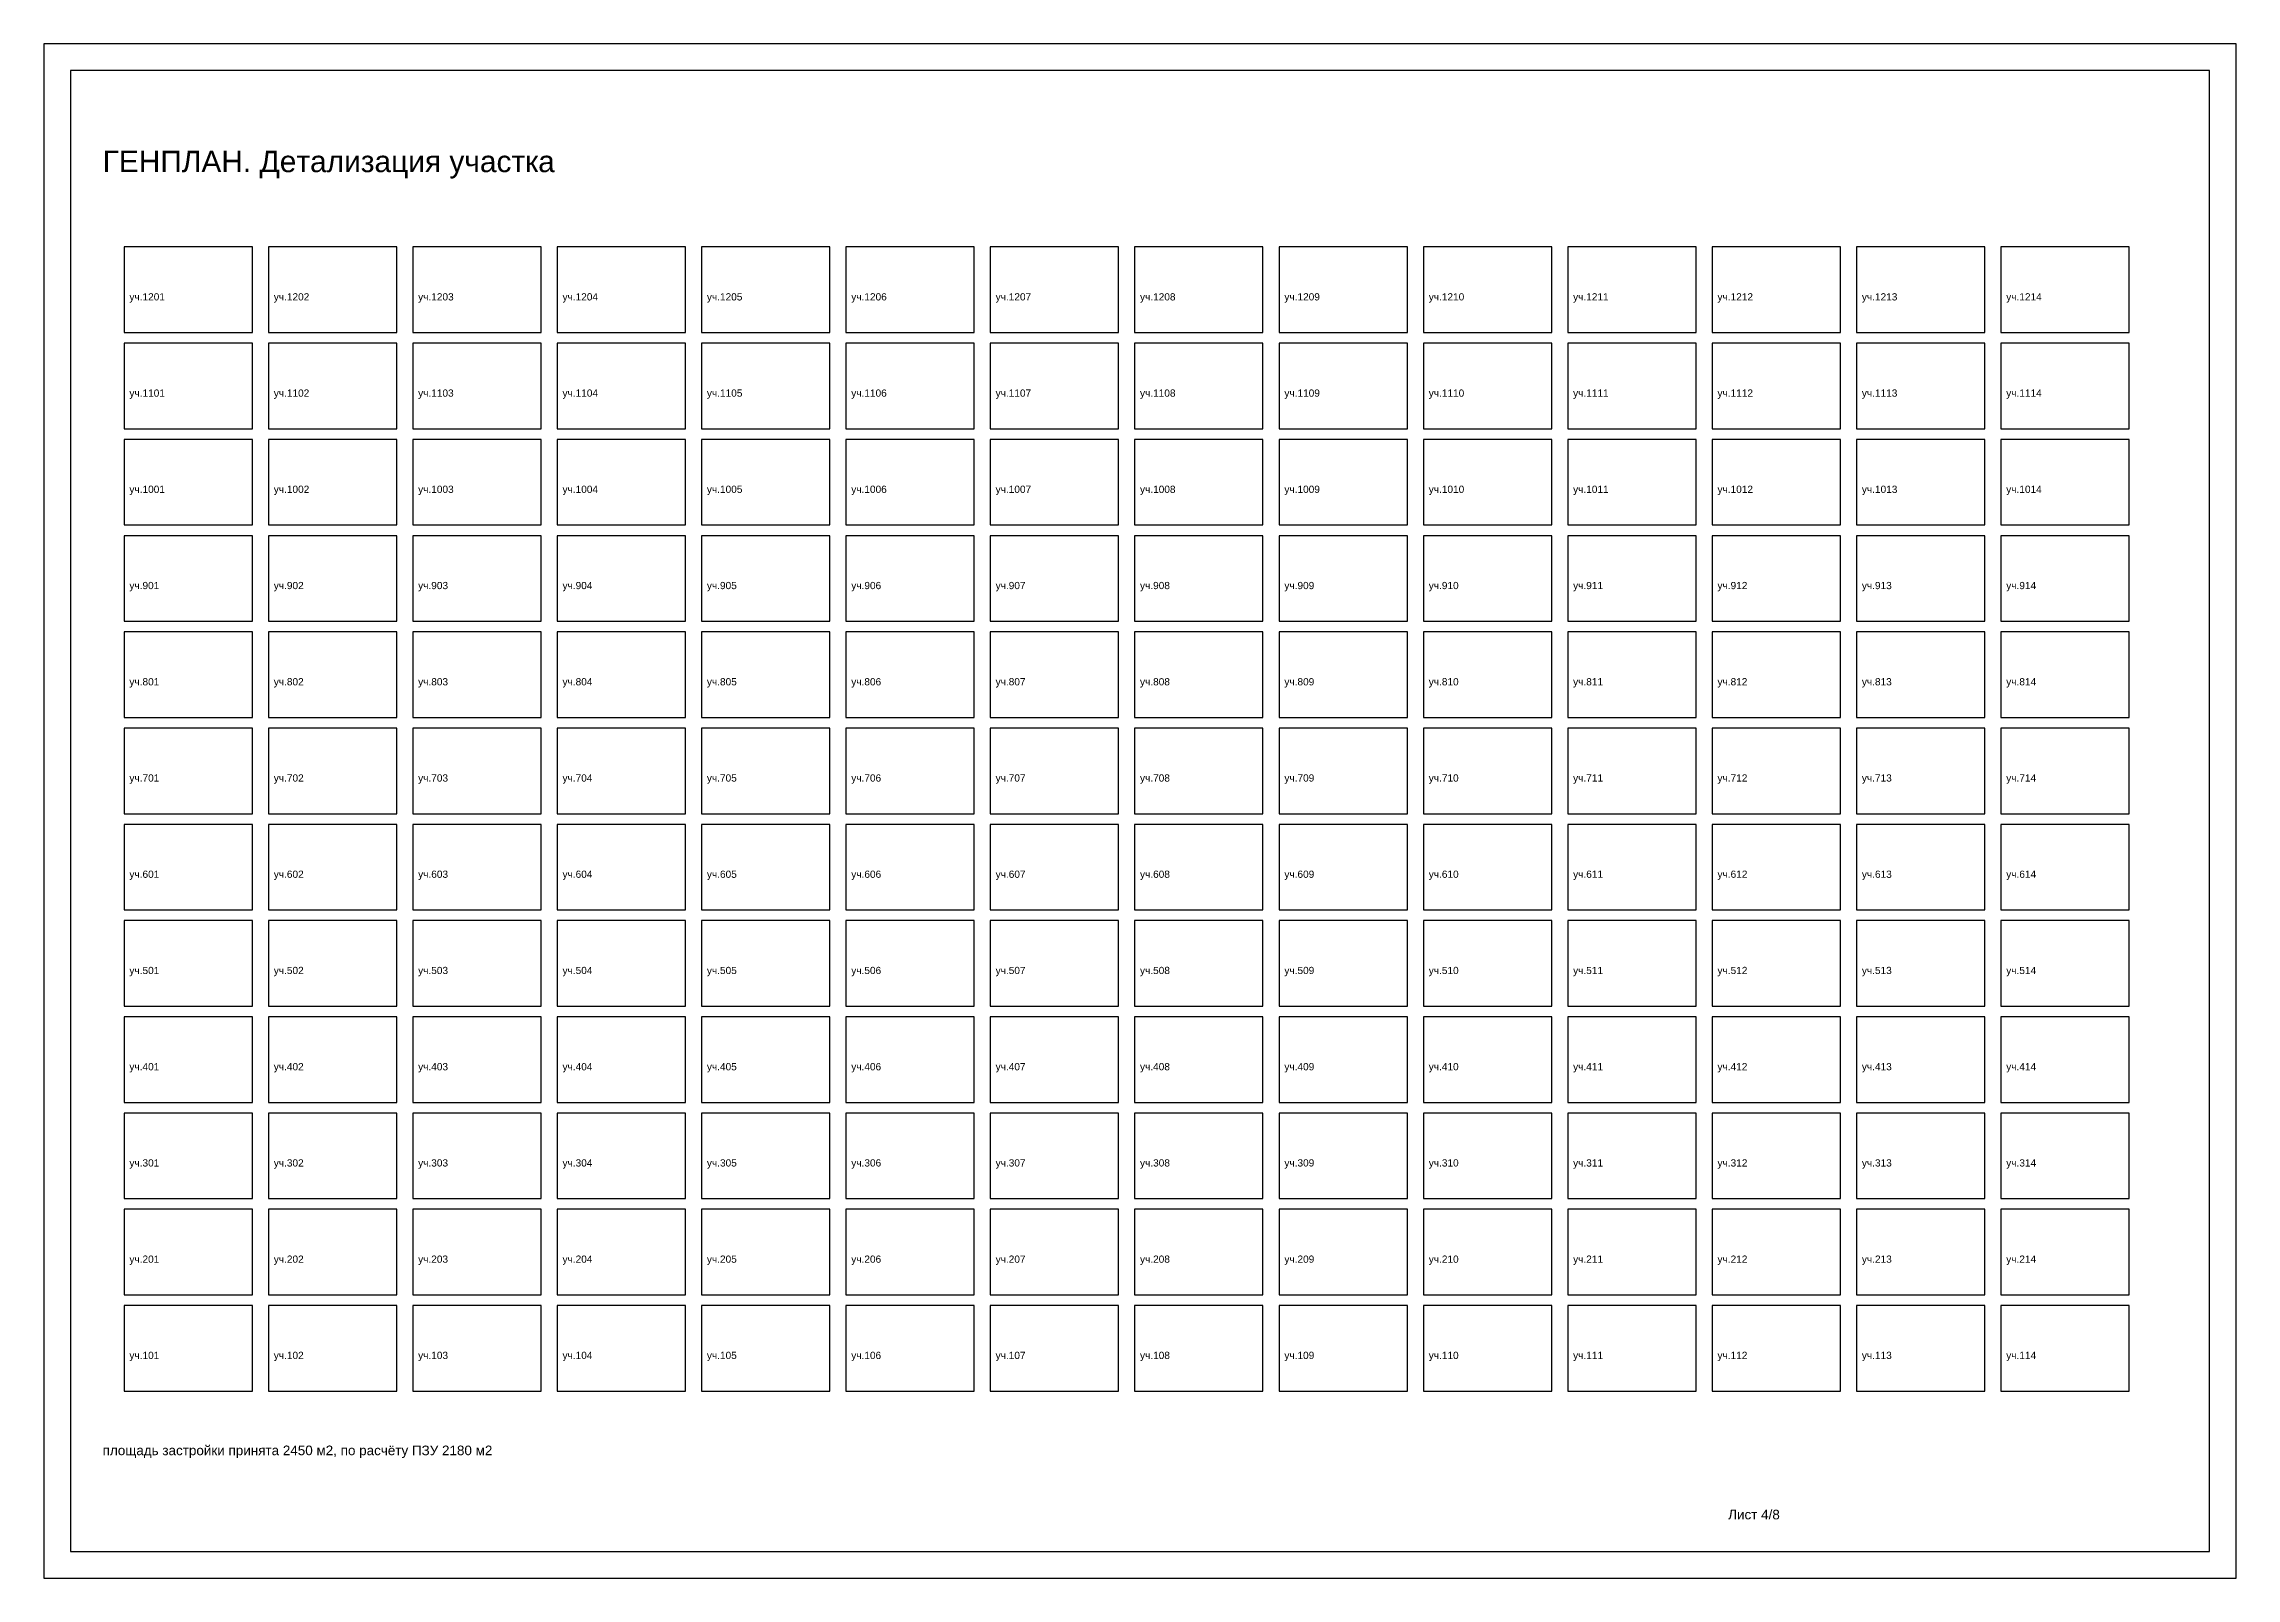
# Model space of a CAD drawing. Header units: millimetres. Extents: x 5 to 3395, y 5 to 292.
# Drawn here: x 1285 to 1695, y 5 to 292 of the extents above; entities that cross this region are included whole.
import ezdxf

# ---------------------------------------------------------------- set-up
doc = ezdxf.new("R2010")
doc.units = ezdxf.units.MM
doc.layers.add('GRAPH', color=7, linetype='Continuous')
doc.layers.add('TEXT', color=2, linetype='Continuous')
doc.styles.get("Standard").update_dxf_attribs({"font": 'arial.ttf'})

msp = doc.modelspace()

# ---------------------------------------------------------------- texts
at = {"layer": 'TEXT'}
for s, height, p in [('ГЕНПЛАН. Детализация участка', 4, (1296, 268)), ('уч.1201', 1.35, (1301, 244)), ('уч.1202', 1.35, (1328, 244)), ('уч.1203', 1.35, (1355, 244)), ('уч.1204', 1.35, (1382, 244)), ('уч.1205', 1.35, (1409, 244)), ('уч.1206', 1.35, (1436, 244)), ('уч.1207', 1.35, (1463, 244)), ('уч.1208', 1.35, (1490, 244)), ('уч.1209', 1.35, (1517, 244)), ('уч.1210', 1.35, (1544, 244)), ('уч.1211', 1.35, (1571, 244)), ('уч.1212', 1.35, (1598, 244)), ('уч.1213', 1.35, (1625, 244)), ('уч.1214', 1.35, (1652, 244)), ('уч.1101', 1.35, (1301, 226)), ('уч.1102', 1.35, (1328, 226)), ('уч.1103', 1.35, (1355, 226)), ('уч.1104', 1.35, (1382, 226)), ('уч.1105', 1.35, (1409, 226)), ('уч.1106', 1.35, (1436, 226)), ('уч.1107', 1.35, (1463, 226)), ('уч.1108', 1.35, (1490, 226)), ('уч.1109', 1.35, (1517, 226)), ('уч.1110', 1.35, (1544, 226)), ('уч.1111', 1.35, (1571, 226)), ('уч.1112', 1.35, (1598, 226)), ('уч.1113', 1.35, (1625, 226)), ('уч.1114', 1.35, (1652, 226)), ('уч.1001', 1.35, (1301, 208)), ('уч.1002', 1.35, (1328, 208)), ('уч.1003', 1.35, (1355, 208)), ('уч.1004', 1.35, (1382, 208)), ('уч.1005', 1.35, (1409, 208)), ('уч.1006', 1.35, (1436, 208)), ('уч.1007', 1.35, (1463, 208)), ('уч.1008', 1.35, (1490, 208)), ('уч.1009', 1.35, (1517, 208)), ('уч.1010', 1.35, (1544, 208)), ('уч.1011', 1.35, (1571, 208)), ('уч.1012', 1.35, (1598, 208)), ('уч.1013', 1.35, (1625, 208)), ('уч.1014', 1.35, (1652, 208)), ('уч.901', 1.35, (1301, 190)), ('уч.902', 1.35, (1328, 190)), ('уч.903', 1.35, (1355, 190)), ('уч.904', 1.35, (1382, 190)), ('уч.905', 1.35, (1409, 190)), ('уч.906', 1.35, (1436, 190)), ('уч.907', 1.35, (1463, 190)), ('уч.908', 1.35, (1490, 190)), ('уч.909', 1.35, (1517, 190)), ('уч.910', 1.35, (1544, 190)), ('уч.911', 1.35, (1571, 190)), ('уч.912', 1.35, (1598, 190)), ('уч.913', 1.35, (1625, 190)), ('уч.914', 1.35, (1652, 190)), ('уч.801', 1.35, (1301, 172)), ('уч.802', 1.35, (1328, 172)), ('уч.803', 1.35, (1355, 172)), ('уч.804', 1.35, (1382, 172)), ('уч.805', 1.35, (1409, 172)), ('уч.806', 1.35, (1436, 172)), ('уч.807', 1.35, (1463, 172)), ('уч.808', 1.35, (1490, 172)), ('уч.809', 1.35, (1517, 172)), ('уч.810', 1.35, (1544, 172)), ('уч.811', 1.35, (1571, 172)), ('уч.812', 1.35, (1598, 172)), ('уч.813', 1.35, (1625, 172)), ('уч.814', 1.35, (1652, 172)), ('уч.701', 1.35, (1301, 154)), ('уч.702', 1.35, (1328, 154)), ('уч.703', 1.35, (1355, 154)), ('уч.704', 1.35, (1382, 154)), ('уч.705', 1.35, (1409, 154)), ('уч.706', 1.35, (1436, 154)), ('уч.707', 1.35, (1463, 154)), ('уч.708', 1.35, (1490, 154)), ('уч.709', 1.35, (1517, 154)), ('уч.710', 1.35, (1544, 154)), ('уч.711', 1.35, (1571, 154)), ('уч.712', 1.35, (1598, 154)), ('уч.713', 1.35, (1625, 154)), ('уч.714', 1.35, (1652, 154)), ('уч.601', 1.35, (1301, 136)), ('уч.602', 1.35, (1328, 136)), ('уч.603', 1.35, (1355, 136)), ('уч.604', 1.35, (1382, 136)), ('уч.605', 1.35, (1409, 136)), ('уч.606', 1.35, (1436, 136)), ('уч.607', 1.35, (1463, 136)), ('уч.608', 1.35, (1490, 136)), ('уч.609', 1.35, (1517, 136)), ('уч.610', 1.35, (1544, 136)), ('уч.611', 1.35, (1571, 136)), ('уч.612', 1.35, (1598, 136)), ('уч.613', 1.35, (1625, 136)), ('уч.614', 1.35, (1652, 136)), ('уч.501', 1.35, (1301, 118)), ('уч.502', 1.35, (1328, 118)), ('уч.503', 1.35, (1355, 118)), ('уч.504', 1.35, (1382, 118)), ('уч.505', 1.35, (1409, 118)), ('уч.506', 1.35, (1436, 118)), ('уч.507', 1.35, (1463, 118)), ('уч.508', 1.35, (1490, 118)), ('уч.509', 1.35, (1517, 118)), ('уч.510', 1.35, (1544, 118)), ('уч.511', 1.35, (1571, 118)), ('уч.512', 1.35, (1598, 118)), ('уч.513', 1.35, (1625, 118)), ('уч.514', 1.35, (1652, 118)), ('уч.401', 1.35, (1301, 100)), ('уч.402', 1.35, (1328, 100)), ('уч.403', 1.35, (1355, 100)), ('уч.404', 1.35, (1382, 100)), ('уч.405', 1.35, (1409, 100)), ('уч.406', 1.35, (1436, 100)), ('уч.407', 1.35, (1463, 100)), ('уч.408', 1.35, (1490, 100)), ('уч.409', 1.35, (1517, 100)), ('уч.410', 1.35, (1544, 100)), ('уч.411', 1.35, (1571, 100)), ('уч.412', 1.35, (1598, 100)), ('уч.413', 1.35, (1625, 100)), ('уч.414', 1.35, (1652, 100)), ('уч.301', 1.35, (1301, 82)), ('уч.302', 1.35, (1328, 82)), ('уч.303', 1.35, (1355, 82)), ('уч.304', 1.35, (1382, 82)), ('уч.305', 1.35, (1409, 82)), ('уч.306', 1.35, (1436, 82)), ('уч.307', 1.35, (1463, 82)), ('уч.308', 1.35, (1490, 82)), ('уч.309', 1.35, (1517, 82)), ('уч.310', 1.35, (1544, 82)), ('уч.311', 1.35, (1571, 82)), ('уч.312', 1.35, (1598, 82)), ('уч.313', 1.35, (1625, 82)), ('уч.314', 1.35, (1652, 82)), ('уч.201', 1.35, (1301, 64)), ('уч.202', 1.35, (1328, 64)), ('уч.203', 1.35, (1355, 64)), ('уч.204', 1.35, (1382, 64)), ('уч.205', 1.35, (1409, 64)), ('уч.206', 1.35, (1436, 64)), ('уч.207', 1.35, (1463, 64)), ('уч.208', 1.35, (1490, 64)), ('уч.209', 1.35, (1517, 64)), ('уч.210', 1.35, (1544, 64)), ('уч.211', 1.35, (1571, 64)), ('уч.212', 1.35, (1598, 64)), ('уч.213', 1.35, (1625, 64)), ('уч.214', 1.35, (1652, 64)), ('уч.101', 1.35, (1301, 46)), ('уч.102', 1.35, (1328, 46)), ('уч.103', 1.35, (1355, 46)), ('уч.104', 1.35, (1382, 46)), ('уч.105', 1.35, (1409, 46)), ('уч.106', 1.35, (1436, 46)), ('уч.107', 1.35, (1463, 46)), ('уч.108', 1.35, (1490, 46)), ('уч.109', 1.35, (1517, 46)), ('уч.110', 1.35, (1544, 46)), ('уч.111', 1.35, (1571, 46)), ('уч.112', 1.35, (1598, 46)), ('уч.113', 1.35, (1625, 46)), ('уч.114', 1.35, (1652, 46)), ('площадь застройки принята 2450 м2, по расчёту ПЗУ 2180 м2', 1.8, (1296, 28)), ('Лист 4/8', 1.8, (1600, 16))]:
    msp.add_text(s, height=height, dxfattribs=at).set_placement(p)

# ---------------------------------------------------------------- linework, layer by layer
at = {"layer": 'GRAPH'}
for p, q in [((1690, 287), (1290, 287)), ((1290, 287), (1290, 10)), ((1690, 10), (1690, 287)), ((1324, 254), (1300, 254)), ((1300, 254), (1300, 238)), ((1324, 238), (1324, 254)), ((1351, 254), (1327, 254)), ((1327, 254), (1327, 238)), ((1351, 238), (1351, 254)), ((1378, 254), (1354, 254)), ((1354, 254), (1354, 238)), ((1378, 238), (1378, 254)), ((1405, 254), (1381, 254)), ((1381, 254), (1381, 238)), ((1405, 238), (1405, 254)), ((1432, 254), (1408, 254)), ((1408, 254), (1408, 238)), ((1432, 238), (1432, 254)), ((1459, 254), (1435, 254)), ((1435, 254), (1435, 238)), ((1459, 238), (1459, 254)), ((1486, 254), (1462, 254)), ((1462, 254), (1462, 238)), ((1486, 238), (1486, 254)), ((1513, 254), (1489, 254)), ((1489, 254), (1489, 238)), ((1513, 238), (1513, 254)), ((1540, 254), (1516, 254)), ((1516, 254), (1516, 238)), ((1540, 238), (1540, 254)), ((1567, 254), (1543, 254)), ((1543, 254), (1543, 238)), ((1567, 238), (1567, 254)), ((1594, 254), (1570, 254)), ((1570, 254), (1570, 238)), ((1594, 238), (1594, 254)), ((1621, 254), (1597, 254)), ((1597, 254), (1597, 238)), ((1621, 238), (1621, 254)), ((1648, 254), (1624, 254)), ((1624, 254), (1624, 238)), ((1648, 238), (1648, 254)), ((1675, 254), (1651, 254)), ((1651, 254), (1651, 238)), ((1675, 238), (1675, 254)), ((1300, 238), (1324, 238)), ((1327, 238), (1351, 238)), ((1354, 238), (1378, 238)), ((1381, 238), (1405, 238)), ((1408, 238), (1432, 238)), ((1435, 238), (1459, 238)), ((1462, 238), (1486, 238)), ((1489, 238), (1513, 238)), ((1516, 238), (1540, 238)), ((1543, 238), (1567, 238)), ((1570, 238), (1594, 238)), ((1597, 238), (1621, 238)), ((1624, 238), (1648, 238)), ((1651, 238), (1675, 238)), ((1324, 236), (1300, 236)), ((1300, 236), (1300, 220)), ((1324, 220), (1324, 236)), ((1351, 236), (1327, 236)), ((1327, 236), (1327, 220)), ((1351, 220), (1351, 236)), ((1378, 236), (1354, 236)), ((1354, 236), (1354, 220)), ((1378, 220), (1378, 236)), ((1405, 236), (1381, 236)), ((1381, 236), (1381, 220)), ((1405, 220), (1405, 236)), ((1432, 236), (1408, 236)), ((1408, 236), (1408, 220)), ((1432, 220), (1432, 236)), ((1459, 236), (1435, 236)), ((1435, 236), (1435, 220)), ((1459, 220), (1459, 236)), ((1486, 236), (1462, 236)), ((1462, 236), (1462, 220)), ((1486, 220), (1486, 236)), ((1513, 236), (1489, 236)), ((1489, 236), (1489, 220)), ((1513, 220), (1513, 236)), ((1540, 236), (1516, 236)), ((1516, 236), (1516, 220)), ((1540, 220), (1540, 236)), ((1567, 236), (1543, 236)), ((1543, 236), (1543, 220)), ((1567, 220), (1567, 236)), ((1594, 236), (1570, 236)), ((1570, 236), (1570, 220)), ((1594, 220), (1594, 236)), ((1621, 236), (1597, 236)), ((1597, 236), (1597, 220)), ((1621, 220), (1621, 236)), ((1648, 236), (1624, 236)), ((1624, 236), (1624, 220)), ((1648, 220), (1648, 236)), ((1675, 236), (1651, 236)), ((1651, 236), (1651, 220)), ((1675, 220), (1675, 236)), ((1300, 220), (1324, 220)), ((1324, 218), (1300, 218)), ((1300, 218), (1300, 202)), ((1324, 202), (1324, 218)), ((1327, 220), (1351, 220)), ((1351, 218), (1327, 218)), ((1327, 218), (1327, 202)), ((1351, 202), (1351, 218)), ((1354, 220), (1378, 220)), ((1378, 218), (1354, 218)), ((1354, 218), (1354, 202)), ((1378, 202), (1378, 218)), ((1381, 220), (1405, 220)), ((1405, 218), (1381, 218)), ((1381, 218), (1381, 202)), ((1405, 202), (1405, 218)), ((1408, 220), (1432, 220)), ((1432, 218), (1408, 218)), ((1408, 218), (1408, 202)), ((1432, 202), (1432, 218)), ((1435, 220), (1459, 220)), ((1459, 218), (1435, 218)), ((1435, 218), (1435, 202)), ((1459, 202), (1459, 218)), ((1462, 220), (1486, 220)), ((1486, 218), (1462, 218)), ((1462, 218), (1462, 202)), ((1486, 202), (1486, 218)), ((1489, 220), (1513, 220)), ((1513, 218), (1489, 218)), ((1489, 218), (1489, 202)), ((1513, 202), (1513, 218)), ((1516, 220), (1540, 220)), ((1540, 218), (1516, 218)), ((1516, 218), (1516, 202)), ((1540, 202), (1540, 218)), ((1543, 220), (1567, 220)), ((1567, 218), (1543, 218)), ((1543, 218), (1543, 202)), ((1567, 202), (1567, 218)), ((1570, 220), (1594, 220)), ((1594, 218), (1570, 218)), ((1570, 218), (1570, 202)), ((1594, 202), (1594, 218)), ((1597, 220), (1621, 220)), ((1621, 218), (1597, 218)), ((1597, 218), (1597, 202)), ((1621, 202), (1621, 218)), ((1624, 220), (1648, 220)), ((1648, 218), (1624, 218)), ((1624, 218), (1624, 202)), ((1648, 202), (1648, 218)), ((1651, 220), (1675, 220)), ((1675, 218), (1651, 218)), ((1651, 218), (1651, 202)), ((1675, 202), (1675, 218)), ((1300, 202), (1324, 202)), ((1327, 202), (1351, 202)), ((1354, 202), (1378, 202)), ((1381, 202), (1405, 202)), ((1408, 202), (1432, 202)), ((1435, 202), (1459, 202)), ((1462, 202), (1486, 202)), ((1489, 202), (1513, 202)), ((1516, 202), (1540, 202)), ((1543, 202), (1567, 202)), ((1570, 202), (1594, 202)), ((1597, 202), (1621, 202)), ((1624, 202), (1648, 202)), ((1651, 202), (1675, 202)), ((1324, 200), (1300, 200)), ((1300, 200), (1300, 184)), ((1324, 184), (1324, 200)), ((1351, 200), (1327, 200)), ((1327, 200), (1327, 184)), ((1351, 184), (1351, 200)), ((1378, 200), (1354, 200)), ((1354, 200), (1354, 184)), ((1378, 184), (1378, 200)), ((1405, 200), (1381, 200)), ((1381, 200), (1381, 184)), ((1405, 184), (1405, 200)), ((1432, 200), (1408, 200)), ((1408, 200), (1408, 184)), ((1432, 184), (1432, 200)), ((1459, 200), (1435, 200)), ((1435, 200), (1435, 184)), ((1459, 184), (1459, 200)), ((1486, 200), (1462, 200)), ((1462, 200), (1462, 184)), ((1486, 184), (1486, 200)), ((1513, 200), (1489, 200)), ((1489, 200), (1489, 184)), ((1513, 184), (1513, 200)), ((1540, 200), (1516, 200)), ((1516, 200), (1516, 184)), ((1540, 184), (1540, 200)), ((1567, 200), (1543, 200)), ((1543, 200), (1543, 184)), ((1567, 184), (1567, 200)), ((1594, 200), (1570, 200)), ((1570, 200), (1570, 184)), ((1594, 184), (1594, 200)), ((1621, 200), (1597, 200)), ((1597, 200), (1597, 184)), ((1621, 184), (1621, 200)), ((1648, 200), (1624, 200)), ((1624, 200), (1624, 184)), ((1648, 184), (1648, 200)), ((1675, 200), (1651, 200)), ((1651, 200), (1651, 184)), ((1675, 184), (1675, 200)), ((1300, 184), (1324, 184)), ((1324, 182), (1300, 182)), ((1300, 182), (1300, 166)), ((1324, 166), (1324, 182)), ((1327, 184), (1351, 184)), ((1351, 182), (1327, 182)), ((1327, 182), (1327, 166)), ((1351, 166), (1351, 182)), ((1354, 184), (1378, 184)), ((1378, 182), (1354, 182)), ((1354, 182), (1354, 166)), ((1378, 166), (1378, 182)), ((1381, 184), (1405, 184)), ((1405, 182), (1381, 182)), ((1381, 182), (1381, 166)), ((1405, 166), (1405, 182)), ((1408, 184), (1432, 184)), ((1432, 182), (1408, 182)), ((1408, 182), (1408, 166)), ((1432, 166), (1432, 182)), ((1435, 184), (1459, 184)), ((1459, 182), (1435, 182)), ((1435, 182), (1435, 166)), ((1459, 166), (1459, 182)), ((1462, 184), (1486, 184)), ((1486, 182), (1462, 182)), ((1462, 182), (1462, 166)), ((1486, 166), (1486, 182)), ((1489, 184), (1513, 184)), ((1513, 182), (1489, 182)), ((1489, 182), (1489, 166)), ((1513, 166), (1513, 182)), ((1516, 184), (1540, 184)), ((1540, 182), (1516, 182)), ((1516, 182), (1516, 166)), ((1540, 166), (1540, 182)), ((1543, 184), (1567, 184)), ((1567, 182), (1543, 182)), ((1543, 182), (1543, 166)), ((1567, 166), (1567, 182)), ((1570, 184), (1594, 184)), ((1594, 182), (1570, 182)), ((1570, 182), (1570, 166)), ((1594, 166), (1594, 182)), ((1597, 184), (1621, 184)), ((1621, 182), (1597, 182)), ((1597, 182), (1597, 166)), ((1621, 166), (1621, 182)), ((1624, 184), (1648, 184)), ((1648, 182), (1624, 182)), ((1624, 182), (1624, 166)), ((1648, 166), (1648, 182)), ((1651, 184), (1675, 184)), ((1675, 182), (1651, 182)), ((1651, 182), (1651, 166)), ((1675, 166), (1675, 182)), ((1300, 166), (1324, 166)), ((1324, 164), (1300, 164)), ((1300, 164), (1300, 148)), ((1324, 148), (1324, 164)), ((1327, 166), (1351, 166)), ((1351, 164), (1327, 164)), ((1327, 164), (1327, 148)), ((1351, 148), (1351, 164)), ((1354, 166), (1378, 166)), ((1378, 164), (1354, 164)), ((1354, 164), (1354, 148)), ((1378, 148), (1378, 164)), ((1381, 166), (1405, 166)), ((1405, 164), (1381, 164)), ((1381, 164), (1381, 148)), ((1405, 148), (1405, 164)), ((1408, 166), (1432, 166)), ((1432, 164), (1408, 164)), ((1408, 164), (1408, 148)), ((1432, 148), (1432, 164)), ((1435, 166), (1459, 166)), ((1459, 164), (1435, 164)), ((1435, 164), (1435, 148)), ((1459, 148), (1459, 164)), ((1462, 166), (1486, 166)), ((1486, 164), (1462, 164)), ((1462, 164), (1462, 148)), ((1486, 148), (1486, 164)), ((1489, 166), (1513, 166)), ((1513, 164), (1489, 164)), ((1489, 164), (1489, 148)), ((1513, 148), (1513, 164)), ((1516, 166), (1540, 166)), ((1540, 164), (1516, 164)), ((1516, 164), (1516, 148)), ((1540, 148), (1540, 164)), ((1543, 166), (1567, 166)), ((1567, 164), (1543, 164)), ((1543, 164), (1543, 148)), ((1567, 148), (1567, 164)), ((1570, 166), (1594, 166)), ((1594, 164), (1570, 164)), ((1570, 164), (1570, 148)), ((1594, 148), (1594, 164)), ((1597, 166), (1621, 166)), ((1621, 164), (1597, 164)), ((1597, 164), (1597, 148)), ((1621, 148), (1621, 164)), ((1624, 166), (1648, 166)), ((1648, 164), (1624, 164)), ((1624, 164), (1624, 148)), ((1648, 148), (1648, 164)), ((1651, 166), (1675, 166)), ((1675, 164), (1651, 164)), ((1651, 164), (1651, 148)), ((1675, 148), (1675, 164)), ((1300, 148), (1324, 148)), ((1327, 148), (1351, 148)), ((1354, 148), (1378, 148)), ((1381, 148), (1405, 148)), ((1408, 148), (1432, 148)), ((1435, 148), (1459, 148)), ((1462, 148), (1486, 148)), ((1489, 148), (1513, 148)), ((1516, 148), (1540, 148)), ((1543, 148), (1567, 148)), ((1570, 148), (1594, 148)), ((1597, 148), (1621, 148)), ((1624, 148), (1648, 148)), ((1651, 148), (1675, 148)), ((1324, 146), (1300, 146)), ((1300, 146), (1300, 130)), ((1324, 130), (1324, 146)), ((1351, 146), (1327, 146)), ((1327, 146), (1327, 130)), ((1351, 130), (1351, 146)), ((1378, 146), (1354, 146)), ((1354, 146), (1354, 130)), ((1378, 130), (1378, 146)), ((1405, 146), (1381, 146)), ((1381, 146), (1381, 130)), ((1405, 130), (1405, 146)), ((1432, 146), (1408, 146)), ((1408, 146), (1408, 130)), ((1432, 130), (1432, 146)), ((1459, 146), (1435, 146)), ((1435, 146), (1435, 130)), ((1459, 130), (1459, 146)), ((1486, 146), (1462, 146)), ((1462, 146), (1462, 130)), ((1486, 130), (1486, 146)), ((1513, 146), (1489, 146)), ((1489, 146), (1489, 130)), ((1513, 130), (1513, 146)), ((1540, 146), (1516, 146)), ((1516, 146), (1516, 130)), ((1540, 130), (1540, 146)), ((1567, 146), (1543, 146)), ((1543, 146), (1543, 130)), ((1567, 130), (1567, 146)), ((1594, 146), (1570, 146)), ((1570, 146), (1570, 130)), ((1594, 130), (1594, 146)), ((1621, 146), (1597, 146)), ((1597, 146), (1597, 130)), ((1621, 130), (1621, 146)), ((1648, 146), (1624, 146)), ((1624, 146), (1624, 130)), ((1648, 130), (1648, 146)), ((1675, 146), (1651, 146)), ((1651, 146), (1651, 130)), ((1675, 130), (1675, 146)), ((1300, 130), (1324, 130)), ((1324, 128), (1300, 128)), ((1300, 128), (1300, 112)), ((1324, 112), (1324, 128)), ((1327, 130), (1351, 130)), ((1351, 128), (1327, 128)), ((1327, 128), (1327, 112)), ((1351, 112), (1351, 128)), ((1354, 130), (1378, 130)), ((1378, 128), (1354, 128)), ((1354, 128), (1354, 112)), ((1378, 112), (1378, 128)), ((1381, 130), (1405, 130)), ((1405, 128), (1381, 128)), ((1381, 128), (1381, 112)), ((1405, 112), (1405, 128)), ((1408, 130), (1432, 130)), ((1432, 128), (1408, 128)), ((1408, 128), (1408, 112)), ((1432, 112), (1432, 128)), ((1435, 130), (1459, 130)), ((1459, 128), (1435, 128)), ((1435, 128), (1435, 112)), ((1459, 112), (1459, 128)), ((1462, 130), (1486, 130)), ((1486, 128), (1462, 128)), ((1462, 128), (1462, 112)), ((1486, 112), (1486, 128)), ((1489, 130), (1513, 130)), ((1513, 128), (1489, 128)), ((1489, 128), (1489, 112)), ((1513, 112), (1513, 128)), ((1516, 130), (1540, 130)), ((1540, 128), (1516, 128)), ((1516, 128), (1516, 112)), ((1540, 112), (1540, 128)), ((1543, 130), (1567, 130)), ((1567, 128), (1543, 128)), ((1543, 128), (1543, 112)), ((1567, 112), (1567, 128)), ((1570, 130), (1594, 130)), ((1594, 128), (1570, 128)), ((1570, 128), (1570, 112)), ((1594, 112), (1594, 128)), ((1597, 130), (1621, 130)), ((1621, 128), (1597, 128)), ((1597, 128), (1597, 112)), ((1621, 112), (1621, 128)), ((1624, 130), (1648, 130)), ((1648, 128), (1624, 128)), ((1624, 128), (1624, 112)), ((1648, 112), (1648, 128)), ((1651, 130), (1675, 130)), ((1675, 128), (1651, 128)), ((1651, 128), (1651, 112)), ((1675, 112), (1675, 128)), ((1300, 112), (1324, 112)), ((1327, 112), (1351, 112)), ((1354, 112), (1378, 112)), ((1381, 112), (1405, 112)), ((1408, 112), (1432, 112)), ((1435, 112), (1459, 112)), ((1462, 112), (1486, 112)), ((1489, 112), (1513, 112)), ((1516, 112), (1540, 112)), ((1543, 112), (1567, 112)), ((1570, 112), (1594, 112)), ((1597, 112), (1621, 112)), ((1624, 112), (1648, 112)), ((1651, 112), (1675, 112)), ((1324, 110), (1300, 110)), ((1300, 110), (1300, 94)), ((1324, 94), (1324, 110)), ((1351, 110), (1327, 110)), ((1327, 110), (1327, 94)), ((1351, 94), (1351, 110)), ((1378, 110), (1354, 110)), ((1354, 110), (1354, 94)), ((1378, 94), (1378, 110)), ((1405, 110), (1381, 110)), ((1381, 110), (1381, 94)), ((1405, 94), (1405, 110)), ((1432, 110), (1408, 110)), ((1408, 110), (1408, 94)), ((1432, 94), (1432, 110)), ((1459, 110), (1435, 110)), ((1435, 110), (1435, 94)), ((1459, 94), (1459, 110)), ((1486, 110), (1462, 110)), ((1462, 110), (1462, 94)), ((1486, 94), (1486, 110)), ((1513, 110), (1489, 110)), ((1489, 110), (1489, 94)), ((1513, 94), (1513, 110)), ((1540, 110), (1516, 110)), ((1516, 110), (1516, 94)), ((1540, 94), (1540, 110)), ((1567, 110), (1543, 110)), ((1543, 110), (1543, 94)), ((1567, 94), (1567, 110)), ((1594, 110), (1570, 110)), ((1570, 110), (1570, 94)), ((1594, 94), (1594, 110)), ((1621, 110), (1597, 110)), ((1597, 110), (1597, 94)), ((1621, 94), (1621, 110)), ((1648, 110), (1624, 110)), ((1624, 110), (1624, 94)), ((1648, 94), (1648, 110)), ((1675, 110), (1651, 110)), ((1651, 110), (1651, 94)), ((1675, 94), (1675, 110)), ((1300, 94), (1324, 94)), ((1324, 92), (1300, 92)), ((1300, 92), (1300, 76)), ((1324, 76), (1324, 92)), ((1327, 94), (1351, 94)), ((1351, 92), (1327, 92)), ((1327, 92), (1327, 76)), ((1351, 76), (1351, 92)), ((1354, 94), (1378, 94)), ((1378, 92), (1354, 92)), ((1354, 92), (1354, 76)), ((1378, 76), (1378, 92)), ((1381, 94), (1405, 94)), ((1405, 92), (1381, 92)), ((1381, 92), (1381, 76)), ((1405, 76), (1405, 92)), ((1408, 94), (1432, 94)), ((1432, 92), (1408, 92)), ((1408, 92), (1408, 76)), ((1432, 76), (1432, 92)), ((1435, 94), (1459, 94)), ((1459, 92), (1435, 92)), ((1435, 92), (1435, 76)), ((1459, 76), (1459, 92)), ((1462, 94), (1486, 94)), ((1486, 92), (1462, 92)), ((1462, 92), (1462, 76)), ((1486, 76), (1486, 92)), ((1489, 94), (1513, 94)), ((1513, 92), (1489, 92)), ((1489, 92), (1489, 76)), ((1513, 76), (1513, 92)), ((1516, 94), (1540, 94)), ((1540, 92), (1516, 92)), ((1516, 92), (1516, 76)), ((1540, 76), (1540, 92)), ((1543, 94), (1567, 94)), ((1567, 92), (1543, 92)), ((1543, 92), (1543, 76)), ((1567, 76), (1567, 92)), ((1570, 94), (1594, 94)), ((1594, 92), (1570, 92)), ((1570, 92), (1570, 76)), ((1594, 76), (1594, 92)), ((1597, 94), (1621, 94)), ((1621, 92), (1597, 92)), ((1597, 92), (1597, 76)), ((1621, 76), (1621, 92)), ((1624, 94), (1648, 94)), ((1648, 92), (1624, 92)), ((1624, 92), (1624, 76)), ((1648, 76), (1648, 92)), ((1651, 94), (1675, 94)), ((1675, 92), (1651, 92)), ((1651, 92), (1651, 76)), ((1675, 76), (1675, 92)), ((1300, 76), (1324, 76)), ((1324, 74), (1300, 74)), ((1300, 74), (1300, 58)), ((1324, 58), (1324, 74)), ((1327, 76), (1351, 76)), ((1351, 74), (1327, 74)), ((1327, 74), (1327, 58)), ((1351, 58), (1351, 74)), ((1354, 76), (1378, 76)), ((1378, 74), (1354, 74)), ((1354, 74), (1354, 58)), ((1378, 58), (1378, 74)), ((1381, 76), (1405, 76)), ((1405, 74), (1381, 74)), ((1381, 74), (1381, 58)), ((1405, 58), (1405, 74)), ((1408, 76), (1432, 76)), ((1432, 74), (1408, 74)), ((1408, 74), (1408, 58)), ((1432, 58), (1432, 74)), ((1435, 76), (1459, 76)), ((1459, 74), (1435, 74)), ((1435, 74), (1435, 58)), ((1459, 58), (1459, 74)), ((1462, 76), (1486, 76)), ((1486, 74), (1462, 74)), ((1462, 74), (1462, 58)), ((1486, 58), (1486, 74)), ((1489, 76), (1513, 76)), ((1513, 74), (1489, 74)), ((1489, 74), (1489, 58)), ((1513, 58), (1513, 74)), ((1516, 76), (1540, 76)), ((1540, 74), (1516, 74)), ((1516, 74), (1516, 58)), ((1540, 58), (1540, 74)), ((1543, 76), (1567, 76)), ((1567, 74), (1543, 74)), ((1543, 74), (1543, 58)), ((1567, 58), (1567, 74)), ((1570, 76), (1594, 76)), ((1594, 74), (1570, 74)), ((1570, 74), (1570, 58)), ((1594, 58), (1594, 74)), ((1597, 76), (1621, 76)), ((1621, 74), (1597, 74)), ((1597, 74), (1597, 58)), ((1621, 58), (1621, 74)), ((1624, 76), (1648, 76)), ((1648, 74), (1624, 74)), ((1624, 74), (1624, 58)), ((1648, 58), (1648, 74)), ((1651, 76), (1675, 76)), ((1675, 74), (1651, 74)), ((1651, 74), (1651, 58)), ((1675, 58), (1675, 74)), ((1300, 58), (1324, 58)), ((1327, 58), (1351, 58)), ((1354, 58), (1378, 58)), ((1381, 58), (1405, 58)), ((1408, 58), (1432, 58)), ((1435, 58), (1459, 58)), ((1462, 58), (1486, 58)), ((1489, 58), (1513, 58)), ((1516, 58), (1540, 58)), ((1543, 58), (1567, 58)), ((1570, 58), (1594, 58)), ((1597, 58), (1621, 58)), ((1624, 58), (1648, 58)), ((1651, 58), (1675, 58)), ((1324, 56), (1300, 56)), ((1300, 56), (1300, 40)), ((1324, 40), (1324, 56)), ((1351, 56), (1327, 56)), ((1327, 56), (1327, 40)), ((1351, 40), (1351, 56)), ((1378, 56), (1354, 56)), ((1354, 56), (1354, 40)), ((1378, 40), (1378, 56)), ((1405, 56), (1381, 56)), ((1381, 56), (1381, 40)), ((1405, 40), (1405, 56)), ((1432, 56), (1408, 56)), ((1408, 56), (1408, 40)), ((1432, 40), (1432, 56)), ((1459, 56), (1435, 56)), ((1435, 56), (1435, 40)), ((1459, 40), (1459, 56)), ((1486, 56), (1462, 56)), ((1462, 56), (1462, 40)), ((1486, 40), (1486, 56)), ((1513, 56), (1489, 56)), ((1489, 56), (1489, 40)), ((1513, 40), (1513, 56)), ((1540, 56), (1516, 56)), ((1516, 56), (1516, 40)), ((1540, 40), (1540, 56)), ((1567, 56), (1543, 56)), ((1543, 56), (1543, 40)), ((1567, 40), (1567, 56)), ((1594, 56), (1570, 56)), ((1570, 56), (1570, 40)), ((1594, 40), (1594, 56)), ((1621, 56), (1597, 56)), ((1597, 56), (1597, 40)), ((1621, 40), (1621, 56)), ((1648, 56), (1624, 56)), ((1624, 56), (1624, 40)), ((1648, 40), (1648, 56)), ((1675, 56), (1651, 56)), ((1651, 56), (1651, 40)), ((1675, 40), (1675, 56)), ((1300, 40), (1324, 40)), ((1327, 40), (1351, 40)), ((1354, 40), (1378, 40)), ((1381, 40), (1405, 40)), ((1408, 40), (1432, 40)), ((1435, 40), (1459, 40)), ((1462, 40), (1486, 40)), ((1489, 40), (1513, 40)), ((1516, 40), (1540, 40)), ((1543, 40), (1567, 40)), ((1570, 40), (1594, 40)), ((1597, 40), (1621, 40)), ((1624, 40), (1648, 40)), ((1651, 40), (1675, 40)), ((1290, 10), (1690, 10))]:
    msp.add_line(p, q, dxfattribs=at)
msp.add_lwpolyline([(1285, 5), (1695, 5), (1695, 292), (1285, 292)], close=True, dxfattribs=at)

msp.set_redraw_order([(e.dxf.handle, doc.entitydb.next_handle()) for e in msp.query("TEXT MTEXT ATTDEF DIMENSION ARC_DIMENSION")])  # texts and dimensions are drawn at this point

doc.saveas('drawing.dxf')
